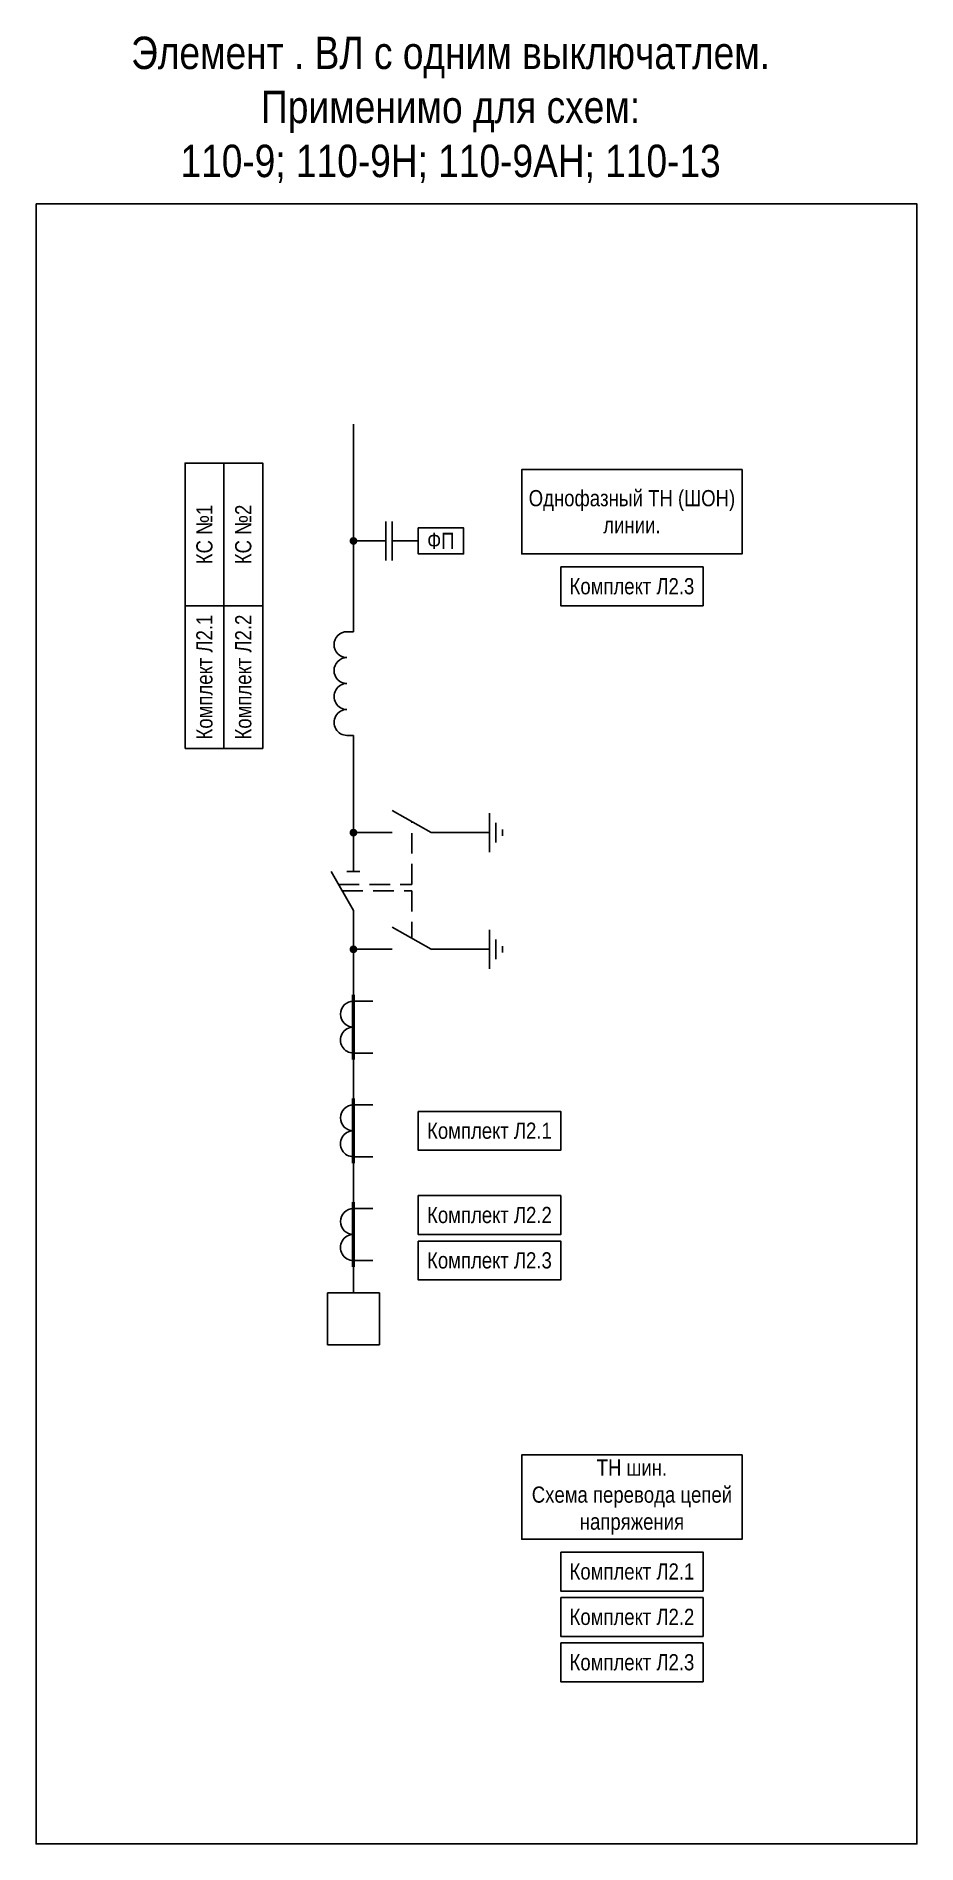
# Model space of a CAD drawing. Header units: millimetres. Extents: x -73 to 1780, y 0 to 1300.
# Drawn here: x 1071 to 1207, y 670 to 948.9 of the extents above; entities that cross this region are included whole.
import ezdxf
from ezdxf.enums import TextEntityAlignment as Align

# ---------------------------------------------------------------- set-up
doc = ezdxf.new("R2010")
doc.units = ezdxf.units.MM
doc.linetypes.add('штриховая2', pattern=[9.525, 6.35, -3.175])
doc.layers.add('Основная', color=7, linetype='Continuous')
doc.styles.get("Standard").update_dxf_attribs({"font": 'ARIALN.TTF'})
doc.styles.add('Вывод', font='tahoma.ttf', dxfattribs={"height": 2.5})
doc.styles.add('Компонент', font='ARIALN.TTF', dxfattribs={"height": 3.5})

msp = doc.modelspace()

# ---------------------------------------------------------------- texts
at = {"layer": 'Основная', "color": 3, "insert": (1135, 937.5), "char_height": 5, "width": 132, "attachment_point": 5}
msp.add_mtext('Элемент . ВЛ с одним выключатлем.\\PПрименимо для схем:\\P110-9; 110-9Н; 110-9АН; 110-13', dxfattribs=at)
at = {"layer": 'Основная', "char_height": 2.5, "attachment_point": 5}
for s, insert, width in [('Однофазный ТН (ШОН) линии.', (1163, 875.5), 34), ('ФП', (1133.5, 871), 7), ('Комплект Л2.3', (1163, 864), 22), ('Комплект Л2.1', (1141, 780), 22), ('Комплект Л2.2', (1141, 767), 22), ('Комплект Л2.3', (1141, 760), 22), ('ТН шин.\\PСхема перевода цепей напряжения', (1163, 723.5), 34), ('Комплект Л2.1', (1163, 712), 22), ('Комплект Л2.2', (1163, 705), 22), ('Комплект Л2.3', (1163, 698), 22)]:
    msp.add_mtext(s, dxfattribs=dict(at, insert=insert, width=width))
at = {"layer": 'Основная', "char_height": 2.5, "width": 22, "attachment_point": 5, "rotation": 90}
for s, insert in [('КС №1', (1097, 872)), ('КС №2', (1103, 872)), ('Комплект Л2.1', (1097, 850)), ('Комплект Л2.2', (1103, 850))]:
    msp.add_mtext(s, dxfattribs=dict(at, insert=insert))

# ---------------------------------------------------------------- blocks, each defined once
blk = doc.blocks.new('*U29')
at = {"layer": 'Основная'}
for p, q in [((0, 0), (-8, 0)), ((-8, -8), (-8, 0)), ((0, -8), (0, 0)), ((0, -8), (-8, -8))]:
    blk.add_line(p, q, dxfattribs=at)
at = {"layer": 'Основная', "style": 'Компонент'}
blk.add_attdef('ОУ', text='', height=3.5, dxfattribs=at).set_placement((-15, -3), align=Align.MIDDLE_CENTER)
blk = doc.blocks.new('*U14')
at = {"layer": 'Основная', "color": 0}
blk.add_line((0, 0), (6, 3.43), dxfattribs=at)
blk = doc.blocks.new('*U26')
at = {"layer": 'Основная', "color": 0}
for p, q in [((-3, 0), (-9, 0)), ((9, 0), (3, 0))]:
    blk.add_line(p, q, dxfattribs=at)
at = {"layer": 'Основная', "ltscale": 0.25, "xscale": -1}
blk.add_blockref('*U14', (3, 0), dxfattribs=at)
at = {"layer": 'Основная'}
for tag, height, style, p in [('ОУ', 3.5, 'Компонент', (-25, 0)), ('В1', 2.5, 'Вывод', (-7, -2)), ('В2', 2.5, 'Вывод', (7, -2))]:
    blk.add_attdef(tag, text='', height=height, dxfattribs=dict(at, style=style)).set_placement(p, align=Align.MIDDLE_CENTER)
blk = doc.blocks.new('*U27')
at = {"layer": 'Основная'}
for p, q in [((0, -3), (0, 3)), ((-3, 0), (0, 0)), ((1, -1.5), (1, 1.5)), ((2, -0.5), (2, 0.5))]:
    blk.add_line(p, q, dxfattribs=at)
blk = doc.blocks.new('*U16')
at = {"layer": 'Основная', "color": 0}
blk.add_line((0, -1), (0, 1), dxfattribs=at)
blk = doc.blocks.new('*U25')
at = {"layer": 'Основная', "color": 0}
for p, q in [((0, 3), (0, 9)), ((0, -9), (0, -3))]:
    blk.add_line(p, q, dxfattribs=at)
at = {"ltscale": 0.25, "rotation": 89.99999999999999}
blk.add_blockref('*U16', (0, 3), dxfattribs=at)
at = {"layer": 'Основная', "ltscale": 0.25, "rotation": 89.99999999999999}
blk.add_blockref('*U14', (0, -3), dxfattribs=at)
at = {"layer": 'Основная'}
for tag, height, style, p in [('В1', 2.5, 'Вывод', (2, 7)), ('ОУ', 3.5, 'Компонент', (-12, 0)), ('В2', 2.5, 'Вывод', (2, -7))]:
    blk.add_attdef(tag, text='', height=height, dxfattribs=dict(at, style=style)).set_placement(p, align=Align.MIDDLE_CENTER)
blk = doc.blocks.new('*U52')
at = {"ltscale": 0.25}
for p, q in [((0, 4), (3, 4)), ((0, -4), (3, -4))]:
    blk.add_line(p, q, dxfattribs=at)
for centre, major_axis, start_param, end_param in [((0, 2), (0, -2), 3.141593, 6.283185), ((0, -2), (-2, 0), 4.712389, 7.853982)]:
    blk.add_ellipse(centre, major_axis=major_axis, ratio=1, start_param=start_param, end_param=end_param, dxfattribs=at)
at = {"layer": 'Основная', "color": 0, "lineweight": 50}
blk.add_line((0, -5), (0, 5), dxfattribs=at)
at = {"layer": 'Основная'}
for tag, height, style, p in [('В1', 2.5, 'Вывод', (5, 6)), ('ОУ', 3.5, 'Компонент', (-6, 0)), ('В2', 2.5, 'Вывод', (5, -6))]:
    blk.add_attdef(tag, text='', height=height, dxfattribs=dict(at, style=style)).set_placement(p, align=Align.MIDDLE_CENTER)
blk = doc.blocks.new('*U36')
at = {"ltscale": 0.25, "const_width": 0.6}
blk.add_lwpolyline([(0, -0.3, 1), (0, 0.3, 1)], format="xyb", close=True, dxfattribs=at)
at = {"layer": 'Основная', "color": 0}
for p, q in [((0, 7), (0, 9)), ((0, 2), (0, 7)), ((0, 0), (0, 2))]:
    blk.add_line(p, q, dxfattribs=at)
blk = doc.blocks.new('*U35')
at = {"ltscale": 0.25}
for p, q in [((0, 8), (1, 8)), ((0, -8), (1, -8))]:
    blk.add_line(p, q, dxfattribs=at)
for centre, major_axis, start_param, end_param in [((0, 6), (0, -2), 3.141593, 6.283185), ((0, 2), (0, -2), 3.141593, 6.283185), ((0, -2), (-2, 0), 4.712389, 7.853982), ((0, -6), (-2, 0), 4.712389, 7.853982)]:
    blk.add_ellipse(centre, major_axis=major_axis, ratio=1, start_param=start_param, end_param=end_param, dxfattribs=at)
at = {"layer": 'Основная'}
for tag, height, style, p in [('В1', 2.5, 'Вывод', (5, 6)), ('ОУ', 3.5, 'Компонент', (-6, 0)), ('В2', 2.5, 'Вывод', (5, -6))]:
    blk.add_attdef(tag, text='', height=height, dxfattribs=dict(at, style=style)).set_placement(p, align=Align.MIDDLE_CENTER)

# ---------------------------------------------------------------- linework, layer by layer
at = {"ltscale": 0.25, "const_width": 0.6}
for points in [[(1119.7, 871, 1), (1120.3, 871, 1)], [(1119.7, 808, 1), (1120.3, 808, 1)]]:
    msp.add_lwpolyline(points, format="xyb", close=True, dxfattribs=at)
at = {"layer": 'Основная'}
for points in [[(1071, 923), (1207, 923), (1207, 670), (1071, 670)], [(1180, 882), (1180, 869), (1146, 869), (1146, 882)], [(1130, 873), (1137, 873), (1137, 869), (1130, 869)], [(1180, 730), (1180, 717), (1146, 717), (1146, 730)]]:
    msp.add_lwpolyline(points, close=True, dxfattribs=at)
for points in [[(1120, 857), (1120, 889)], [(1125, 874), (1125, 868)], [(1126, 874), (1126, 868)], [(1120, 871), (1125, 871)], [(1126, 871), (1130, 871)], [(1120, 835), (1120, 841)], [(1120, 755), (1120, 808)]]:
    msp.add_lwpolyline(points, dxfattribs=at)
at = {"layer": 'Основная', "color": 5}
for points in [[(1094, 861), (1094, 883), (1100, 883), (1100, 861)], [(1100, 861), (1100, 883), (1106, 883), (1106, 861)], [(1152, 867), (1174, 867), (1174, 861), (1152, 861)], [(1094, 839), (1094, 861), (1100, 861), (1100, 839)], [(1100, 839), (1100, 861), (1106, 861), (1106, 839)], [(1130, 783), (1152, 783), (1152, 777), (1130, 777)], [(1130, 770), (1152, 770), (1152, 764), (1130, 764)], [(1130, 763), (1152, 763), (1152, 757), (1130, 757)], [(1152, 715), (1174, 715), (1174, 709), (1152, 709)], [(1152, 708), (1174, 708), (1174, 702), (1152, 702)], [(1152, 701), (1174, 701), (1174, 695), (1152, 695)]]:
    msp.add_lwpolyline(points, close=True, dxfattribs=at)
at = {"layer": 'Основная', "linetype": 'штриховая2', "ltscale": 0.5}
for points in [[(1117.71, 818), (1129, 818), (1129, 827.71)], [(1118.29, 817), (1129, 817), (1129, 809.71)]]:
    msp.add_lwpolyline(points, dxfattribs=at)

# ---------------------------------------------------------------- block references
at = {"layer": 'Основная', "ltscale": 0.35}
msp.add_blockref('*U35', (1119, 849), dxfattribs=at)
at = {"layer": 'Основная', "ltscale": 0.25}
for name, p in [('*U36', (1120, 826)), ('*U26', (1129, 826)), ('*U27', (1141, 826)), ('*U25', (1120, 817)), ('*U26', (1129, 808)), ('*U27', (1141, 808)), ('*U52', (1120, 796)), ('*U52', (1120, 780)), ('*U52', (1120, 764)), ('*U29', (1124, 755))]:
    msp.add_blockref(name, p, dxfattribs=at)

msp.set_redraw_order([(e.dxf.handle, doc.entitydb.next_handle()) for e in msp.query("TEXT MTEXT ATTDEF DIMENSION ARC_DIMENSION")])  # texts and dimensions are drawn at this point

doc.saveas('drawing.dxf')
